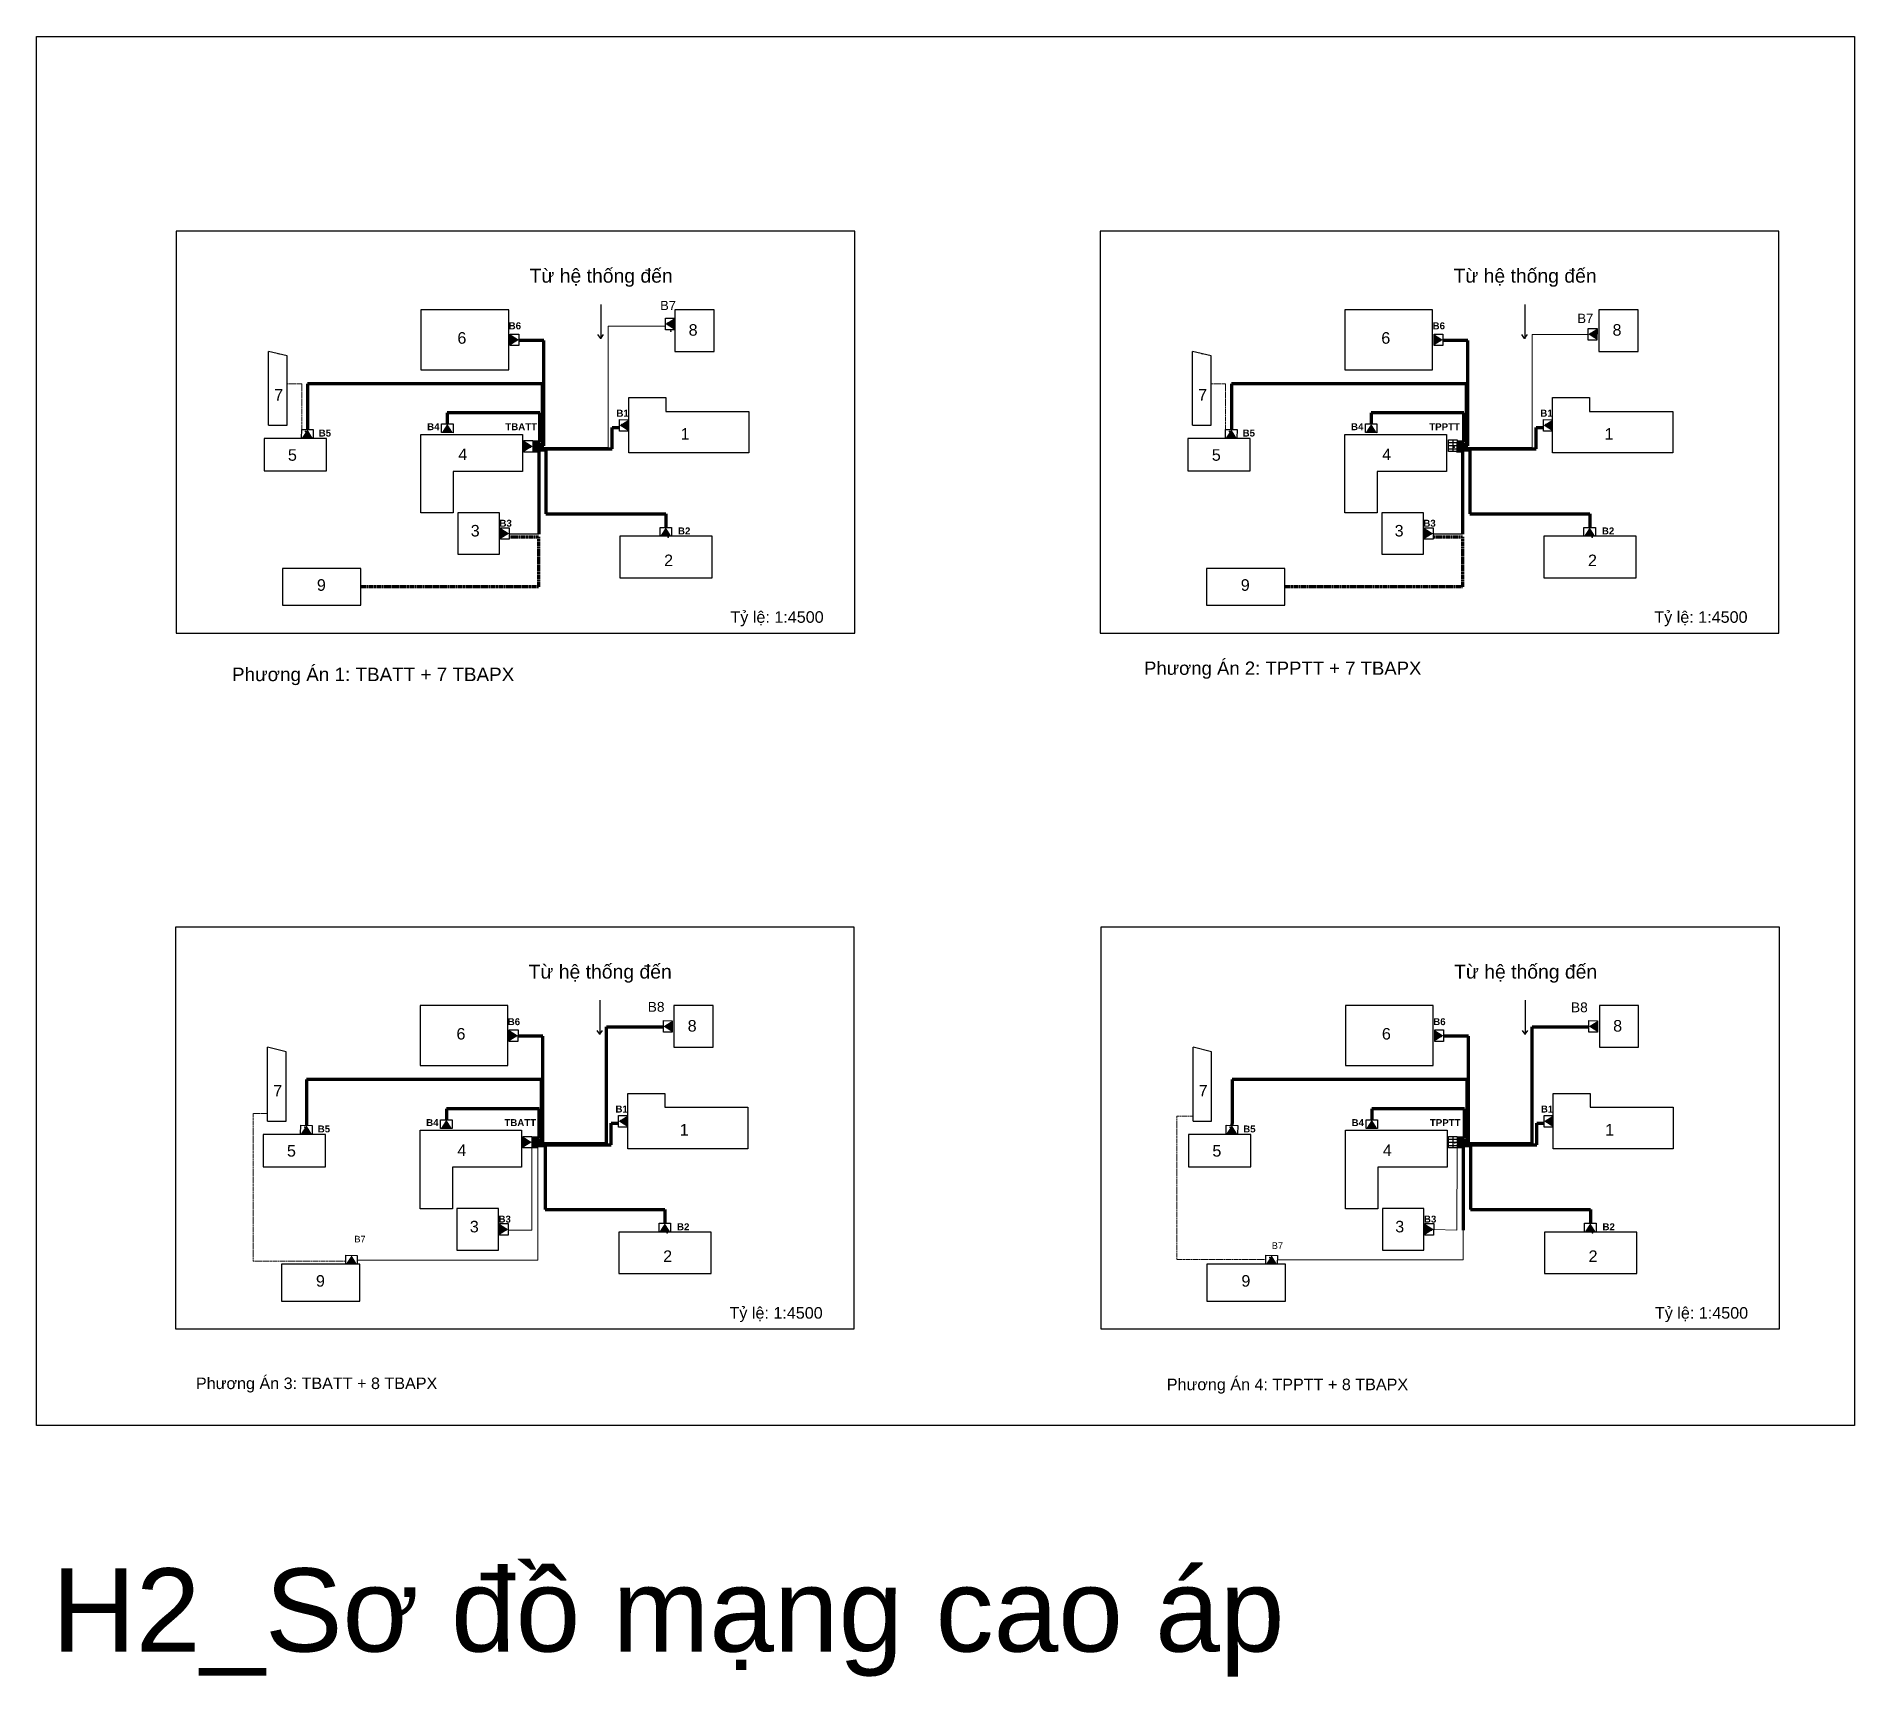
# Model space of a CAD drawing. Header units: inches. Extents: x 3841 to 42180, y -888 to 3732.
# Drawn here: x 10287 to 15026, y -610 to 3665 of the extents above; entities that cross this region are included whole.
import ezdxf

# ---------------------------------------------------------------- set-up
doc = ezdxf.new("R2010")
doc.units = ezdxf.units.IN
doc.header["$MEASUREMENT"] = 0
doc.linetypes.add('JIS_02_1.0', pattern=[2, 1, -1])
doc.layers.add('Layer1', color=78, linetype='Continuous')
doc.layers.add('Layer2', color=1, linetype='JIS_02_1.0', lineweight=0)
doc.styles.add('Annotative', font='arial.ttf')
doc.styles.get("Standard").update_dxf_attribs({"font": 'arial.ttf'})
doc.styles.add('style1', font='arial.ttf', dxfattribs={"height": 20})
doc.styles.add('style2', font='arial.ttf', dxfattribs={"height": 20})

msp = doc.modelspace()

# ---------------------------------------------------------------- texts
at = {"attachment_point": 1}
for s, insert, char_height, width, style in [('\\P\\pxt1;{\\H0.15x;T\\fArial|b0|i0|c163|p34;ừ hệ thống đến}', (11572.7, 3460.8), 240.691, 532.59, 'style2'), ('\\P\\pxt1;{\\H0.15x;T\\fArial|b0|i0|c163|p34;ừ hệ thống đến}', (13980.9, 3460.8), 240.691, 532.59, 'style2'), ('{\\fArial|b0|i0|c163|p34;6}', (11384.5, 2894.4), 30.086, 106.635, 'style1'), ('{\\fArial|b0|i0|c163|p34;8}', (11987.2, 2915.3), 30.086, 99.68, 'Annotative'), ('{\\fArial|b0|i0|c163|p34;6}', (13792.7, 2894.4), 30.086, 106.635, 'style1'), ('{\\fArial|b0|i0|c163|p34;8}', (14395.4, 2915.3), 30.086, 99.68, 'Annotative'), ('{\\fArial|b0|i0|c163|p34;7}', (10907, 2746.2), 30.086, 150.68, 'style1'), ('{\\fArial|b0|i0|c163|p34;7}', (13315.2, 2746.2), 30.086, 150.68, 'style1'), ('{\\fArial|b0|i0|c163|p34;5}', (10942.7, 2589.4), 30.086, 78.817, 'style1'), ('{\\fArial|b0|i0|c163|p34;4 }', (11386.8, 2591), 30.086, 62.59, 'style1'), ('{\\fArial|b0|i0|c163|p34;5}', (13350.9, 2589.4), 30.086, 78.817, 'style1'), ('{\\fArial|b0|i0|c163|p34;4 }', (13795, 2591), 30.086, 62.59, 'style1'), ('{\\fArial|b0|i0|c163|p34;3}', (11419.2, 2392), 30.086, 125.18, 'style1'), ('{\\fArial|b0|i0|c163|p34;3}', (13827.4, 2392), 30.086, 125.18, 'style1'), ('{\\fArial|b0|i0|c163|p34;2}', (11923.2, 2314.8), 30.086, 150.68, 'style1'), ('{\\fArial|b0|i0|c163|p34;2}', (14331.4, 2314.8), 30.086, 150.68, 'style1'), ('{\\fArial|b0|i0|c163|p34;9}', (11018.2, 2250.5), 30.086, 146.043, 'style1'), ('{\\fArial|b0|i0|c163|p34;9}', (13426.4, 2250.5), 30.086, 146.043, 'style1'), ('{\\fArial|b0|i0|c163|p34;Tỷ lệ: 1:4500}', (12096.2, 2167.1), 30.086, 370.904, 'style1'), ('{\\fArial|b0|i0|c163|p34;Tỷ lệ: 1:4500}', (14504.4, 2167.1), 30.086, 370.904, 'style1'), ('\\P\\pxt1;{\\H0.15x;T\\fArial|b0|i0|c163|p34;ừ hệ thống đến}', (11570.2, 1647.2), 240.691, 532.59, 'style2'), ('\\P\\pxt1;{\\H0.15x;T\\fArial|b0|i0|c163|p34;ừ hệ thống đến}', (13982.4, 1647.2), 240.691, 532.59, 'style2'), ('{\\fArial|b0|i0|c163|p34;8}', (11984.7, 1101.7), 30.086, 99.68, 'Annotative'), ('{\\fArial|b0|i0|c163|p34;8}', (14397, 1101.7), 30.086, 99.68, 'Annotative'), ('{\\fArial|b0|i0|c163|p34;6}', (11382, 1080.9), 30.086, 106.635, 'style1'), ('{\\fArial|b0|i0|c163|p34;6}', (13794.2, 1080.9), 30.086, 106.635, 'style1'), ('{\\fArial|b0|i0|c163|p34;7}', (10904.5, 932.6), 30.086, 150.68, 'style1'), ('{\\fArial|b0|i0|c163|p34;7}', (13316.7, 932.6), 30.086, 150.68, 'style1'), ('{\\fArial|b0|i0|c163|p34;5}', (10940.2, 775.9), 30.086, 78.817, 'style1'), ('{\\fArial|b0|i0|c163|p34;4 }', (11384.3, 777.4), 30.086, 62.59, 'style1'), ('{\\fArial|b0|i0|c163|p34;5}', (13352.4, 775.9), 30.086, 78.817, 'style1'), ('{\\fArial|b0|i0|c163|p34;4 }', (13796.6, 777.4), 30.086, 62.59, 'style1'), ('{\\fArial|b0|i0|c163|p34;3}', (11416.8, 578.4), 30.086, 125.18, 'style1'), ('{\\fArial|b0|i0|c163|p34;3}', (13829, 578.4), 30.086, 125.18, 'style1'), ('{\\fArial|b0|i0|c163|p34;2}', (11920.8, 501.3), 30.086, 150.68, 'style1'), ('{\\fArial|b0|i0|c163|p34;2}', (14333, 501.3), 30.086, 150.68, 'style1'), ('{\\fArial|b0|i0|c163|p34;9}', (11015.8, 436.9), 30.086, 146.043, 'style1'), ('{\\fArial|b0|i0|c163|p34;9}', (13428, 436.9), 30.086, 146.043, 'style1'), ('{\\fArial|b0|i0|c163|p34;Tỷ lệ: 1:4500}', (12093.7, 353.5), 30.086, 370.904, 'style1'), ('{\\fArial|b0|i0|c163|p34;Tỷ lệ: 1:4500}', (14505.9, 353.5), 30.086, 370.904, 'style1')]:
    msp.add_mtext(s, dxfattribs=dict(at, insert=insert, char_height=char_height, width=width, style=style))
at = {"linetype": 'ByBlock', "char_height": 24.24, "attachment_point": 1}
for insert in [(11912.9, 2976.1), (14303.8, 2942.5)]:
    msp.add_mtext_dynamic_manual_height_columns('B7', width=34.167, gutter_width=121.2, heights=[0], dxfattribs=dict(at, insert=insert))
at = {"attachment_point": 1}
for s, width, gutter_width, heights, insert, char_height in [('{\\fArial|b1|i0|c163|p34;\\C256;B1}', 63.81, 150.4, [0], (11799, 2692.3), 18.052), ('{\\fArial|b1|i0|c163|p34;\\C256;B1}', 63.81, 150.4, [0], (14207.2, 2692.3), 18.052), ('\\pxt0;B8', 39.048, 128, [3.27], (11880.6, 1148.9), 25.6), ('\\pxt0;B8', 39.048, 128, [3.27], (14287.1, 1147.6), 25.6), ('{\\fArial|b1|i0|c163|p34;\\C256;B1}', 63.81, 150.4, [0], (11796.5, 878.7), 18.052), ('{\\fArial|b1|i0|c163|p34;\\C256;B1}', 63.81, 150.4, [0], (14208.7, 878.7), 18.052), ('B7', 16.312, 85.6, [0], (11115.9, 539.4), 17.12), ('B7', 16.312, 85.6, [0], (13507.2, 522.4), 17.12)]:
    msp.add_mtext_dynamic_manual_height_columns(s, width=width, gutter_width=gutter_width, heights=heights, dxfattribs=dict(at, insert=insert, char_height=char_height))
at = {"char_height": 30.086, "attachment_point": 1, "style": 'style1'}
for insert in [(11966.4, 2644.3), (14374.6, 2644.3), (11963.9, 830.7), (14376.1, 830.7)]:
    msp.add_mtext_dynamic_manual_height_columns('{\\fArial|b0|i0|c163|p34;1}', width=240.691, gutter_width=1203.5, heights=[0], dxfattribs=dict(at, insert=insert))
at = {"layer": 'Layer1', "color": 1, "char_height": 18.052, "attachment_point": 1}
for s, width, insert in [('{\\fArial|b1|i0|c163|p34;\\C256;B6}', 41.02, (11518.2, 2920)), ('{\\fArial|b1|i0|c163|p34;\\C256;B6}', 41.02, (13926.4, 2920)), ('{\\fArial|b1|i0|c163|p34;\\C256;B4}', 111.667, (11305.6, 2657)), ('{\\fArial|b1|i0|c163|p34;\\C256;TBATT}', 103.188, (11509.5, 2657)), ('{\\fArial|b1|i0|c163|p34;\\C256;B4}', 111.667, (13713.8, 2657)), ('{\\fArial|b1|i0|c163|p34;\\C256;TPPTT}', 103.188, (13917.7, 2657)), ('{\\fArial|b1|i0|c163|p34;\\C256;B5}', 54.694, (11023, 2640.5)), ('{\\fArial|b1|i0|c163|p34;\\C256;B5}', 54.694, (13431.2, 2640.5)), ('{\\fArial|b1|i0|c163|p34;\\C256;B3}', 84.32, (11494.1, 2405.5)), ('{\\fArial|b1|i0|c163|p34;\\C256;B2}', 62.67, (11959.5, 2385.5)), ('{\\fArial|b1|i0|c163|p34;\\C256;B3}', 84.32, (13902.3, 2405.5)), ('{\\fArial|b1|i0|c163|p34;\\C256;B2}', 62.67, (14367.7, 2385.5)), ('{\\fArial|b1|i0|c163|p34;\\C256;B6}', 41.02, (11515.7, 1106.4)), ('{\\fArial|b1|i0|c163|p34;\\C256;B6}', 41.02, (13928, 1106.4)), ('{\\fArial|b1|i0|c163|p34;\\C256;B5}', 54.694, (11020.5, 826.9)), ('{\\fArial|b1|i0|c163|p34;\\C256;B4}', 111.667, (11303.1, 843.4)), ('{\\fArial|b1|i0|c163|p34;\\C256;TBATT}', 103.188, (11507, 843.4)), ('{\\fArial|b1|i0|c163|p34;\\C256;B5}', 54.694, (13432.7, 826.9)), ('{\\fArial|b1|i0|c163|p34;\\C256;B4}', 111.667, (13715.3, 843.4)), ('{\\fArial|b1|i0|c163|p34;\\C256;TPPTT}', 103.188, (13919.3, 843.4)), ('{\\fArial|b1|i0|c163|p34;\\C256;B3}', 84.32, (11491.6, 591.9)), ('{\\fArial|b1|i0|c163|p34;\\C256;B2}', 62.67, (11957, 571.9)), ('{\\fArial|b1|i0|c163|p34;\\C256;B3}', 84.32, (13903.8, 591.9)), ('{\\fArial|b1|i0|c163|p34;\\C256;B2}', 62.67, (14369.2, 571.9))]:
    msp.add_mtext_dynamic_manual_height_columns(s, width=width, gutter_width=150.4, heights=[0], dxfattribs=dict(at, insert=insert))
at = {"layer": 'Layer2', "linetype": 'ByBlock', "attachment_point": 1}
for s, width, gutter_width, insert, char_height in [('Phương Án 2: TPPTT + 7 TBAPX', 1489.951, 172.8, (13174.3, 2036), 34.568), ('Phương Án 1: TBATT + 7 TBAPX', 2097.392, 175.9, (10796.9, 2020.2), 35.186), ('Phương Án 3: TBATT + 8 TBAPX', 1465.245, 150.4, (10703, 170), 30.086), ('Phương Án 4: TPPTT + 8 TBAPX', 689.14, 150.4, (13233.6, 167.1), 30.086), ('H2_Sơ đồ mạng cao áp', 10560.888, 1084.3, (10327.4, -327.3), 216.851)]:
    msp.add_mtext_dynamic_manual_height_columns(s, width=width, gutter_width=gutter_width, heights=[0], dxfattribs=dict(at, insert=insert, char_height=char_height))

# ---------------------------------------------------------------- linework, layer by layer
for p, q in [((11758.2, 2966.8), (11758.2, 2877.3)), ((14166.4, 2966.8), (14166.4, 2877.3)), ((10892.4, 2651.9), (10892.4, 2844.5)), ((10940.6, 2832.4), (10892.4, 2844.5)), ((11758.1, 2878.1), (11750.9, 2888)), ((11758.1, 2878.1), (11765.3, 2888)), ((13300.6, 2651.9), (13300.6, 2844.5)), ((13348.8, 2832.4), (13300.6, 2844.5)), ((14166.3, 2878.1), (14159.1, 2888)), ((14166.3, 2878.1), (14173.5, 2888)), ((10940.6, 2651.9), (10940.6, 2832.4)), ((13348.8, 2651.9), (13348.8, 2832.4)), ((11831.1, 2579.7), (11831.1, 2724.1)), ((11831.1, 2724.1), (11927.4, 2724.1)), ((11927.4, 2724.1), (11927.4, 2688)), ((14239.3, 2579.7), (14239.3, 2724.1)), ((14239.3, 2724.1), (14335.6, 2724.1)), ((14335.6, 2724.1), (14335.6, 2688)), ((11927.4, 2688), (12144, 2688)), ((12144, 2688), (12144, 2579.7)), ((14335.6, 2688), (14552.2, 2688)), ((14552.2, 2688), (14552.2, 2579.7)), ((10892.4, 2651.9), (10940.6, 2651.9)), ((11289.6, 2423.3), (11289.6, 2627.9)), ((11289.6, 2627.9), (11554.3, 2627.9)), ((11554.3, 2627.9), (11554.3, 2531.6)), ((13300.6, 2651.9), (13348.8, 2651.9)), ((13697.8, 2423.3), (13697.8, 2627.9)), ((13697.8, 2627.9), (13962.5, 2627.9)), ((13962.5, 2627.9), (13962.5, 2531.6)), ((12144, 2579.7), (11831.1, 2579.7)), ((14552.2, 2579.7), (14239.3, 2579.7)), ((11554.3, 2531.6), (11373.8, 2531.6)), ((11373.8, 2531.6), (11373.8, 2423.3)), ((13962.5, 2531.6), (13782, 2531.6)), ((13782, 2531.6), (13782, 2423.3)), ((11373.8, 2423.3), (11289.6, 2423.3)), ((13782, 2423.3), (13697.8, 2423.3)), ((11755.7, 1153.2), (11755.7, 1063.8)), ((14167.9, 1153.2), (14167.9, 1063.8)), ((11755.6, 1064.5), (11748.4, 1074.5)), ((11755.6, 1064.5), (11762.8, 1074.5)), ((14167.8, 1064.5), (14160.6, 1074.5)), ((14167.8, 1064.5), (14175, 1074.5)), ((10889.9, 838.4), (10889.9, 1030.9)), ((10938.1, 1018.9), (10889.9, 1030.9)), ((10938.1, 838.4), (10938.1, 1018.9)), ((13302.2, 838.4), (13302.2, 1030.9)), ((13350.3, 1018.9), (13302.2, 1030.9)), ((13350.3, 838.4), (13350.3, 1018.9)), ((11828.6, 766.2), (11828.6, 910.6)), ((11828.6, 910.6), (11924.9, 910.6)), ((11924.9, 910.6), (11924.9, 874.5)), ((14240.9, 766.2), (14240.9, 910.6)), ((14240.9, 910.6), (14337.1, 910.6)), ((14337.1, 910.6), (14337.1, 874.5)), ((11924.9, 874.5), (12141.5, 874.5)), ((12141.5, 874.5), (12141.5, 766.2)), ((14337.1, 874.5), (14553.7, 874.5)), ((14553.7, 874.5), (14553.7, 766.2)), ((10889.9, 838.4), (10938.1, 838.4)), ((11287.1, 609.7), (11287.1, 814.3)), ((11287.1, 814.3), (11551.8, 814.3)), ((11551.8, 814.3), (11551.8, 718)), ((13302.2, 838.4), (13350.3, 838.4)), ((13699.3, 609.7), (13699.3, 814.3)), ((13699.3, 814.3), (13964.1, 814.3)), ((13964.1, 814.3), (13964.1, 718)), ((12141.5, 766.2), (11828.6, 766.2)), ((14553.7, 766.2), (14240.9, 766.2)), ((11551.8, 718), (11371.3, 718)), ((11371.3, 718), (11371.3, 609.7)), ((13964.1, 718), (13783.5, 718)), ((13783.5, 718), (13783.5, 609.7)), ((11371.3, 609.7), (11287.1, 609.7)), ((13783.5, 609.7), (13699.3, 609.7))]:
    msp.add_line(p, q)
for points in [[(10287, 3665.4), (15026.5, 3665.4), (15026.5, 44.9), (10287, 44.9)], [(10651.7, 2110.4), (12420.8, 2110.4), (12420.8, 3157.4), (10651.7, 3157.4)], [(13059.9, 2110.4), (14829, 2110.4), (14829, 3157.4), (13059.9, 3157.4)], [(11289.6, 2796.3), (11518.2, 2796.3), (11518.2, 2952.8), (11289.6, 2952.8)], [(11951.5, 2844.5), (12053.8, 2844.5), (12053.8, 2952.8), (11951.5, 2952.8)], [(13697.8, 2796.3), (13926.4, 2796.3), (13926.4, 2952.8), (13697.8, 2952.8)], [(14359.7, 2844.5), (14462, 2844.5), (14462, 2952.8), (14359.7, 2952.8)], [(11926.6, 2930.9), (11949.4, 2930.8), (11949.3, 2900.8), (11926.5, 2900.9)], [(14332.2, 2904), (14355, 2903.9), (14354.9, 2873.9), (14332.1, 2874)], [(11544.8, 2859.5), (11522, 2859.6), (11522.1, 2889.6), (11544.9, 2889.5)], [(13953, 2859.5), (13930.2, 2859.6), (13930.3, 2889.6), (13953.1, 2889.5)], [(11373.2, 2655.3), (11373.1, 2632.5), (11343.1, 2632.7), (11343.2, 2655.4)], [(11807.2, 2666.5), (11830, 2666.4), (11829.9, 2636.4), (11807.1, 2636.5)], [(13781.4, 2655.3), (13781.3, 2632.5), (13751.3, 2632.7), (13751.4, 2655.4)], [(14215.4, 2666.5), (14238.2, 2666.4), (14238.1, 2636.4), (14215.3, 2636.5)], [(10880.5, 2532.8), (11043, 2532.8), (11043, 2617.1), (10880.5, 2617.1)], [(11008.6, 2640.7), (11008.2, 2617.9), (10978.2, 2618.4), (10978.6, 2641.2)], [(11580.7, 2582), (11557.9, 2582.1), (11558, 2612.1), (11580.8, 2612)], [(13288.7, 2532.8), (13451.2, 2532.8), (13451.2, 2617.1), (13288.7, 2617.1)], [(13416.8, 2640.7), (13416.4, 2617.9), (13386.4, 2618.4), (13386.8, 2641.2)], [(13990.4, 2583.7), (13967.6, 2583.8), (13967.7, 2613.8), (13990.5, 2613.7)], [(11385.8, 2315.6), (11494.1, 2315.6), (11494.1, 2423.9), (11385.8, 2423.9)], [(13794, 2315.6), (13902.3, 2315.6), (13902.3, 2423.9), (13794, 2423.9)], [(11519.4, 2354.7), (11496.6, 2354.8), (11496.7, 2384.8), (11519.5, 2384.7)], [(11942.7, 2385.5), (11942.6, 2362.7), (11912.6, 2362.8), (11912.7, 2385.6)], [(13927.6, 2354.7), (13904.8, 2354.8), (13904.9, 2384.8), (13927.7, 2384.7)], [(14350.9, 2385.5), (14350.8, 2362.7), (14320.8, 2362.8), (14320.9, 2385.6)], [(11808, 2254.2), (12048.7, 2254.2), (12048.7, 2362.5), (11808, 2362.5)], [(14216.2, 2254.2), (14456.9, 2254.2), (14456.9, 2362.5), (14216.2, 2362.5)], [(10928.5, 2182.6), (11133.1, 2182.6), (11133.1, 2278.9), (10928.5, 2278.9)], [(13336.7, 2182.6), (13541.3, 2182.6), (13541.3, 2278.9), (13336.7, 2278.9)], [(10649.3, 296.8), (12418.3, 296.8), (12418.3, 1343.8), (10649.3, 1343.8)], [(13061.5, 296.8), (14830.5, 296.8), (14830.5, 1343.8), (13061.5, 1343.8)], [(11287.1, 982.8), (11515.7, 982.8), (11515.7, 1139.2), (11287.1, 1139.2)], [(11949, 1030.9), (12051.3, 1030.9), (12051.3, 1139.2), (11949, 1139.2)], [(13699.3, 982.8), (13928, 982.8), (13928, 1139.2), (13699.3, 1139.2)], [(14361.2, 1030.9), (14463.5, 1030.9), (14463.5, 1139.2), (14361.2, 1139.2)], [(11921.6, 1100.1), (11944.4, 1100), (11944.3, 1070), (11921.5, 1070.1)], [(14333.8, 1100.1), (14356.6, 1100), (14356.5, 1070), (14333.7, 1070.1)], [(11542.3, 1046), (11519.5, 1046), (11519.7, 1076), (11542.5, 1076)], [(13954.5, 1046), (13931.8, 1046), (13931.9, 1076), (13954.7, 1076)], [(11006.1, 827.1), (11005.7, 804.3), (10975.7, 804.9), (10976.1, 827.6)], [(11370.7, 841.8), (11370.7, 819), (11340.7, 819.1), (11340.7, 841.9)], [(11804.8, 852.9), (11827.6, 852.8), (11827.4, 822.8), (11804.6, 822.9)], [(13418.3, 827.1), (13417.9, 804.3), (13387.9, 804.9), (13388.3, 827.6)], [(13782.9, 841.8), (13782.9, 819), (13752.9, 819.1), (13752.9, 841.9)], [(14217, 852.9), (14239.8, 852.8), (14239.7, 822.8), (14216.9, 822.9)], [(10878, 719.3), (11040.5, 719.3), (11040.5, 803.5), (10878, 803.5)], [(11578.2, 768.4), (11555.4, 768.5), (11555.5, 798.5), (11578.3, 798.4)], [(13290.2, 719.3), (13452.7, 719.3), (13452.7, 803.5), (13290.2, 803.5)], [(13990.4, 768.4), (13967.6, 768.5), (13967.7, 798.5), (13990.5, 798.4)], [(11383.3, 502), (11491.6, 502), (11491.6, 610.4), (11383.3, 610.4)], [(11516.9, 541.2), (11494.1, 541.2), (11494.2, 571.2), (11517, 571.2)], [(11940.2, 572), (11940.1, 549.2), (11910.1, 549.3), (11910.2, 572.1)], [(13795.5, 502), (13903.8, 502), (13903.8, 610.4), (13795.5, 610.4)], [(13929.1, 541.2), (13906.3, 541.2), (13906.4, 571.2), (13929.2, 571.2)], [(14352.4, 572), (14352.4, 549.2), (14322.4, 549.3), (14322.4, 572.1)], [(11805.5, 440.7), (12046.2, 440.7), (12046.2, 549), (11805.5, 549)], [(14217.7, 440.7), (14458.4, 440.7), (14458.4, 549), (14217.7, 549)], [(11123.6, 488.1), (11123.3, 465.3), (11093.3, 465.8), (11093.6, 488.6)], [(13521.9, 488.1), (13521.5, 465.3), (13491.5, 465.8), (13491.9, 488.6)], [(10926.1, 369), (11130.6, 369), (11130.6, 465.3), (10926.1, 465.3)], [(13338.3, 369), (13542.8, 369), (13542.8, 465.3), (13338.3, 465.3)]]:
    msp.add_lwpolyline(points, close=True)
for points in [[(11949.3, 2915.8, 29, 0, 0), (11926.5, 2915.9, 0, 0, 0)], [(14354.9, 2888.9, 29, 0, 0), (14332.1, 2889, 0, 0, 0)], [(11522.1, 2874.6, 29, 0, 0), (11544.9, 2874.5, 0, 0, 0)], [(13930.3, 2874.6, 29, 0, 0), (13953.1, 2874.5, 0, 0, 0)], [(10993.2, 2618.2, 29, 0, 0), (10993.6, 2641, 0, 0, 0)], [(11358.1, 2632.6, 29, 0, 0), (11358.2, 2655.4, 0, 0, 0)], [(11830, 2651.4, 29, 0, 0), (11807.2, 2651.5, 0, 0, 0)], [(13401.4, 2618.2, 29, 0, 0), (13401.8, 2641, 0, 0, 0)], [(13766.3, 2632.6, 29, 0, 0), (13766.4, 2655.4, 0, 0, 0)], [(14238.2, 2651.4, 29, 0, 0), (14215.4, 2651.5, 0, 0, 0)], [(11558, 2597.1, 29, 0, 0), (11580.8, 2597, 0, 0, 0)], [(11496.6, 2369.8, 29, 0, 0), (11519.4, 2369.7, 0, 0, 0)], [(11927.6, 2362.8, 29, 0, 0), (11927.7, 2385.6, 0, 0, 0)], [(13904.8, 2369.8, 29, 0, 0), (13927.6, 2369.7, 0, 0, 0)], [(14335.8, 2362.8, 29, 0, 0), (14335.9, 2385.6, 0, 0, 0)], [(11944.3, 1085, 29, 0, 0), (11921.5, 1085.1, 0, 0, 0)], [(14356.5, 1085, 29, 0, 0), (14333.7, 1085.1, 0, 0, 0)], [(11519.6, 1061, 29, 0, 0), (11542.4, 1061, 0, 0, 0)], [(13931.8, 1061, 29, 0, 0), (13954.6, 1061, 0, 0, 0)], [(11355.7, 819, 29, 0, 0), (11355.7, 841.8, 0, 0, 0)], [(13767.9, 819, 29, 0, 0), (13767.9, 841.8, 0, 0, 0)], [(10990.7, 804.6, 29, 0, 0), (10991.1, 827.4, 0, 0, 0)], [(11827.5, 837.8, 29, 0, 0), (11804.7, 837.9, 0, 0, 0)], [(13402.9, 804.6, 29, 0, 0), (13403.3, 827.4, 0, 0, 0)], [(14239.7, 837.8, 29, 0, 0), (14216.9, 837.9, 0, 0, 0)], [(11555.5, 783.5, 29, 0, 0), (11578.3, 783.4, 0, 0, 0)], [(11494.1, 556.2, 29, 0, 0), (11516.9, 556.2, 0, 0, 0)], [(11925.1, 549.2, 29, 0, 0), (11925.2, 572, 0, 0, 0)], [(13906.4, 556.2, 29, 0, 0), (13929.2, 556.2, 0, 0, 0)], [(14337.4, 549.2, 29, 0, 0), (14337.4, 572, 0, 0, 0)], [(11108.3, 465.5, 29, 0, 0), (11108.6, 488.3, 0, 0, 0)], [(13506.5, 465.5, 29, 0, 0), (13506.9, 488.3, 0, 0, 0)]]:
    msp.add_lwpolyline(points, format="xyseb")
for p in [(11932.5, 2917.8), (11940.8, 2896.7), (14349, 2896.7), (11538.9, 2872.6), (13947.1, 2872.6), (14338.1, 2890.9), (10988.9, 2635.8), (11363.6, 2642), (11813.2, 2653.4), (13397.1, 2635.8), (13771.8, 2642), (14221.4, 2653.4), (11574.8, 2595.1), (13983, 2595.1), (11513.4, 2367.8), (11933.7, 2360.6), (13921.6, 2367.8), (14341.9, 2360.6), (11536.4, 1059), (11938.3, 1083.1), (13948.6, 1059), (14350.5, 1083.1), (10986.5, 822.3), (11361.1, 828.5), (11810.7, 839.8), (13398.7, 822.3), (13773.3, 828.5), (14222.9, 839.8), (11572.3, 781.5), (13984.5, 781.5), (11510.9, 554.2), (11931.2, 547), (13923.1, 554.2), (14343.4, 547), (13502.3, 483.2)]:
    msp.add_point(p)
at = {"layer": 'Layer1', "color": 1, "linetype": 'Continuous', "lineweight": 211}
for p, q in [((11610.1, 2873.1), (11544.9, 2873.1)), ((11610.1, 2598), (11610.1, 2873.1)), ((14018.3, 2873.1), (13953.1, 2873.1)), ((14018.3, 2598), (14018.3, 2873.1)), ((11606.5, 2760.1), (10993.9, 2760.1)), ((10993.9, 2760.1), (10993.9, 2648.4)), ((11606.5, 2602.5), (11606.5, 2760.1)), ((14014.7, 2760.1), (13402.1, 2760.1)), ((13402.1, 2760.1), (13402.1, 2648.4)), ((14014.7, 2602.5), (14014.7, 2760.1)), ((11599.6, 2684), (11358.2, 2684)), ((11358.2, 2684), (11358.2, 2655.3)), ((11599.6, 2608.6), (11599.6, 2684)), ((14007.9, 2684), (13766.4, 2684)), ((13766.4, 2684), (13766.4, 2655.3)), ((14007.9, 2608.6), (14007.9, 2684)), ((10993.9, 2648.4), (10993.8, 2641)), ((11581.1, 2608.6), (11599.6, 2608.6)), ((11788, 2590.3), (11788, 2646.4)), ((11788, 2646.4), (11807.2, 2646.4)), ((13402.1, 2648.4), (13402, 2641)), ((13989.3, 2608.6), (14007.9, 2608.6)), ((14196.2, 2590.3), (14196.2, 2646.4)), ((14196.2, 2646.4), (14215.4, 2646.4)), ((11580.7, 2602.5), (11606.5, 2602.5)), ((11580.7, 2593.5), (11580.8, 2593.5)), ((11580.7, 2590.3), (11788, 2590.3)), ((11580.7, 2588.2), (11615.4, 2588.2)), ((11580.7, 2585.6), (11596.4, 2585.6)), ((11580.9, 2598), (11610.1, 2598)), ((11596.4, 2585.6), (11596.4, 2367.7)), ((11615.4, 2588.2), (11615.4, 2421)), ((13988.9, 2602.5), (14014.7, 2602.5)), ((13988.9, 2593.5), (13989, 2593.5)), ((13988.9, 2590.3), (14196.2, 2590.3)), ((13988.9, 2588.2), (14023.6, 2588.2)), ((13988.9, 2585.6), (14004.6, 2585.6)), ((13989.1, 2598), (14018.3, 2598)), ((14004.6, 2585.6), (14004.6, 2367.7)), ((14023.6, 2588.2), (14023.6, 2421)), ((11615.4, 2421), (11927.9, 2421)), ((11927.9, 2421), (11927.9, 2385.6)), ((14023.6, 2421), (14336.1, 2421)), ((14336.1, 2421), (14336.1, 2385.6)), ((11607.6, 1059.5), (11542.4, 1059.5)), ((11607.6, 784.5), (11607.6, 1059.5)), ((11773.5, 780), (11773.5, 1084.3)), ((11773.5, 1084.3), (11921.2, 1084.3)), ((14019.8, 1059.5), (13954.6, 1059.5)), ((14019.8, 784.5), (14019.8, 1059.5)), ((14185.7, 780), (14185.7, 1084.3)), ((14185.7, 1084.3), (14333.4, 1084.3)), ((11604, 946.5), (10991.4, 946.5)), ((10991.4, 946.5), (10991.4, 834.8)), ((11604, 788.9), (11604, 946.5)), ((14016.2, 946.5), (13403.6, 946.5)), ((13403.6, 946.5), (13403.6, 834.8)), ((14016.2, 788.9), (14016.2, 946.5)), ((11597.2, 870.4), (11355.7, 870.4)), ((11355.7, 870.4), (11355.7, 841.7)), ((11597.2, 795), (11597.2, 870.4)), ((14009.4, 870.4), (13768, 870.4)), ((13768, 870.4), (13768, 841.7)), ((14009.4, 795), (14009.4, 870.4)), ((10991.4, 834.8), (10991.3, 827.4)), ((11785.5, 776.8), (11785.5, 832.9)), ((11785.5, 832.9), (11804.7, 832.9)), ((13403.6, 834.8), (13403.5, 827.4)), ((14197.7, 776.8), (14197.7, 832.9)), ((14197.7, 832.9), (14216.9, 832.9)), ((11578.2, 780), (11773.5, 780)), ((11578.2, 774.7), (11612.9, 774.7)), ((11578.2, 772.1), (11593.9, 772.1)), ((11578.3, 788.9), (11604, 788.9)), ((11578.3, 776.8), (11785.5, 776.8)), ((11578.4, 784.5), (11607.6, 784.5)), ((11578.6, 795), (11597.2, 795)), ((11612.9, 774.7), (11612.9, 607.5)), ((13990.4, 780), (14185.7, 780)), ((13990.4, 772.1), (14006.1, 772.1)), ((13990.5, 788.9), (14016.2, 788.9)), ((13990.5, 776.8), (14197.7, 776.8)), ((13990.5, 774.7), (14025.1, 774.7)), ((13990.6, 784.5), (14019.8, 784.5)), ((13990.8, 795), (14009.4, 795)), ((14006.1, 772.1), (14006.1, 554.2)), ((14025.1, 774.7), (14025.1, 607.5)), ((11612.9, 607.5), (11925.4, 607.5)), ((11925.4, 607.5), (11925.4, 572)), ((14025.1, 607.5), (14337.6, 607.5)), ((14337.6, 607.5), (14337.6, 572))]:
    msp.add_line(p, q, dxfattribs=at)
at = {"layer": 'Layer1'}
for p, q in [((13967.7, 2606.7), (13990.5, 2606.6)), ((13979.1, 2613.8), (13979, 2583.8)), ((13967.7, 2598.8), (13990.5, 2598.7)), ((13967.7, 2590.4), (13990.5, 2590.4)), ((13967.7, 791.4), (13990.5, 791.3)), ((13967.7, 783.5), (13990.5, 783.4)), ((13967.7, 775.1), (13990.5, 775.1)), ((13979.1, 798.5), (13979, 768.5))]:
    msp.add_line(p, q, dxfattribs=at)
at = {"layer": 'Layer1', "color": 1}
for p, q in [((11596.4, 2367.7), (11519.4, 2368)), ((14004.6, 2367.7), (13927.6, 2368))]:
    msp.add_line(p, q, dxfattribs=at)
at = {"layer": 'Layer2', "linetype": 'ByBlock'}
for p, q in [((11777.8, 2593.5), (11777.8, 2910.5)), ((11777.8, 2910.5), (11926.5, 2910.5)), ((14186.1, 2799.9), (14186.1, 2888)), ((14186.1, 2888), (14332.1, 2888)), ((14186.1, 2593.5), (14186.1, 2799.9)), ((11580.8, 2593.5), (11777.8, 2593.5)), ((13989, 2593.5), (14186.1, 2593.5)), ((11578.2, 768.4), (11578.2, 554.2)), ((11593.9, 772.1), (11593.9, 554.2)), ((13990.4, 768.4), (13989.6, 554.2)), ((11578.2, 554.2), (11516.9, 554.2)), ((11593.9, 554.2), (11593.9, 476)), ((13989.6, 554.2), (13929.2, 556.2)), ((14006.1, 554.2), (14006.1, 476.9)), ((11593.9, 476), (11123.4, 476)), ((14006.1, 476.9), (13521.7, 476.9))]:
    msp.add_line(p, q, dxfattribs=at)
at = {"layer": 'Layer2', "linetype": 'JIS_02_1.0', "lineweight": 211}
for p, q in [((10919.5, 2837.7), (10919.5, 2835.6)), ((13327.7, 2837.7), (13327.7, 2835.6)), ((11519.4, 2361.3), (11596.2, 2361.3)), ((11596.2, 2361.3), (11596.2, 2230.9)), ((13927.6, 2361.3), (14004.4, 2361.3)), ((14004.4, 2361.3), (14004.4, 2230.9)), ((11596.2, 2230.9), (11133.1, 2230.9)), ((14004.4, 2230.9), (13541.3, 2230.9))]:
    msp.add_line(p, q, dxfattribs=at)
at = {"layer": 'Layer2'}
for p, q in [((10978.6, 2760.1), (10940.6, 2760.1)), ((10978.6, 2641.2), (10978.6, 2760.1)), ((13386.8, 2760.1), (13348.8, 2760.1)), ((13386.8, 2641.2), (13386.8, 2760.1)), ((10889.9, 858.3), (10852.1, 858.3)), ((10852.1, 858.3), (10852.1, 473.5)), ((13302.2, 851.4), (13259.9, 851.4)), ((13259.9, 851.4), (13259.9, 477.7)), ((13259.9, 477.7), (13491.5, 477.7)), ((10852.1, 473.5), (11093.3, 473.5))]:
    msp.add_line(p, q, dxfattribs=at)

msp.set_redraw_order([(e.dxf.handle, doc.entitydb.next_handle()) for e in msp.query("TEXT MTEXT ATTDEF DIMENSION ARC_DIMENSION")])  # texts and dimensions are drawn at this point

doc.saveas('drawing.dxf')
